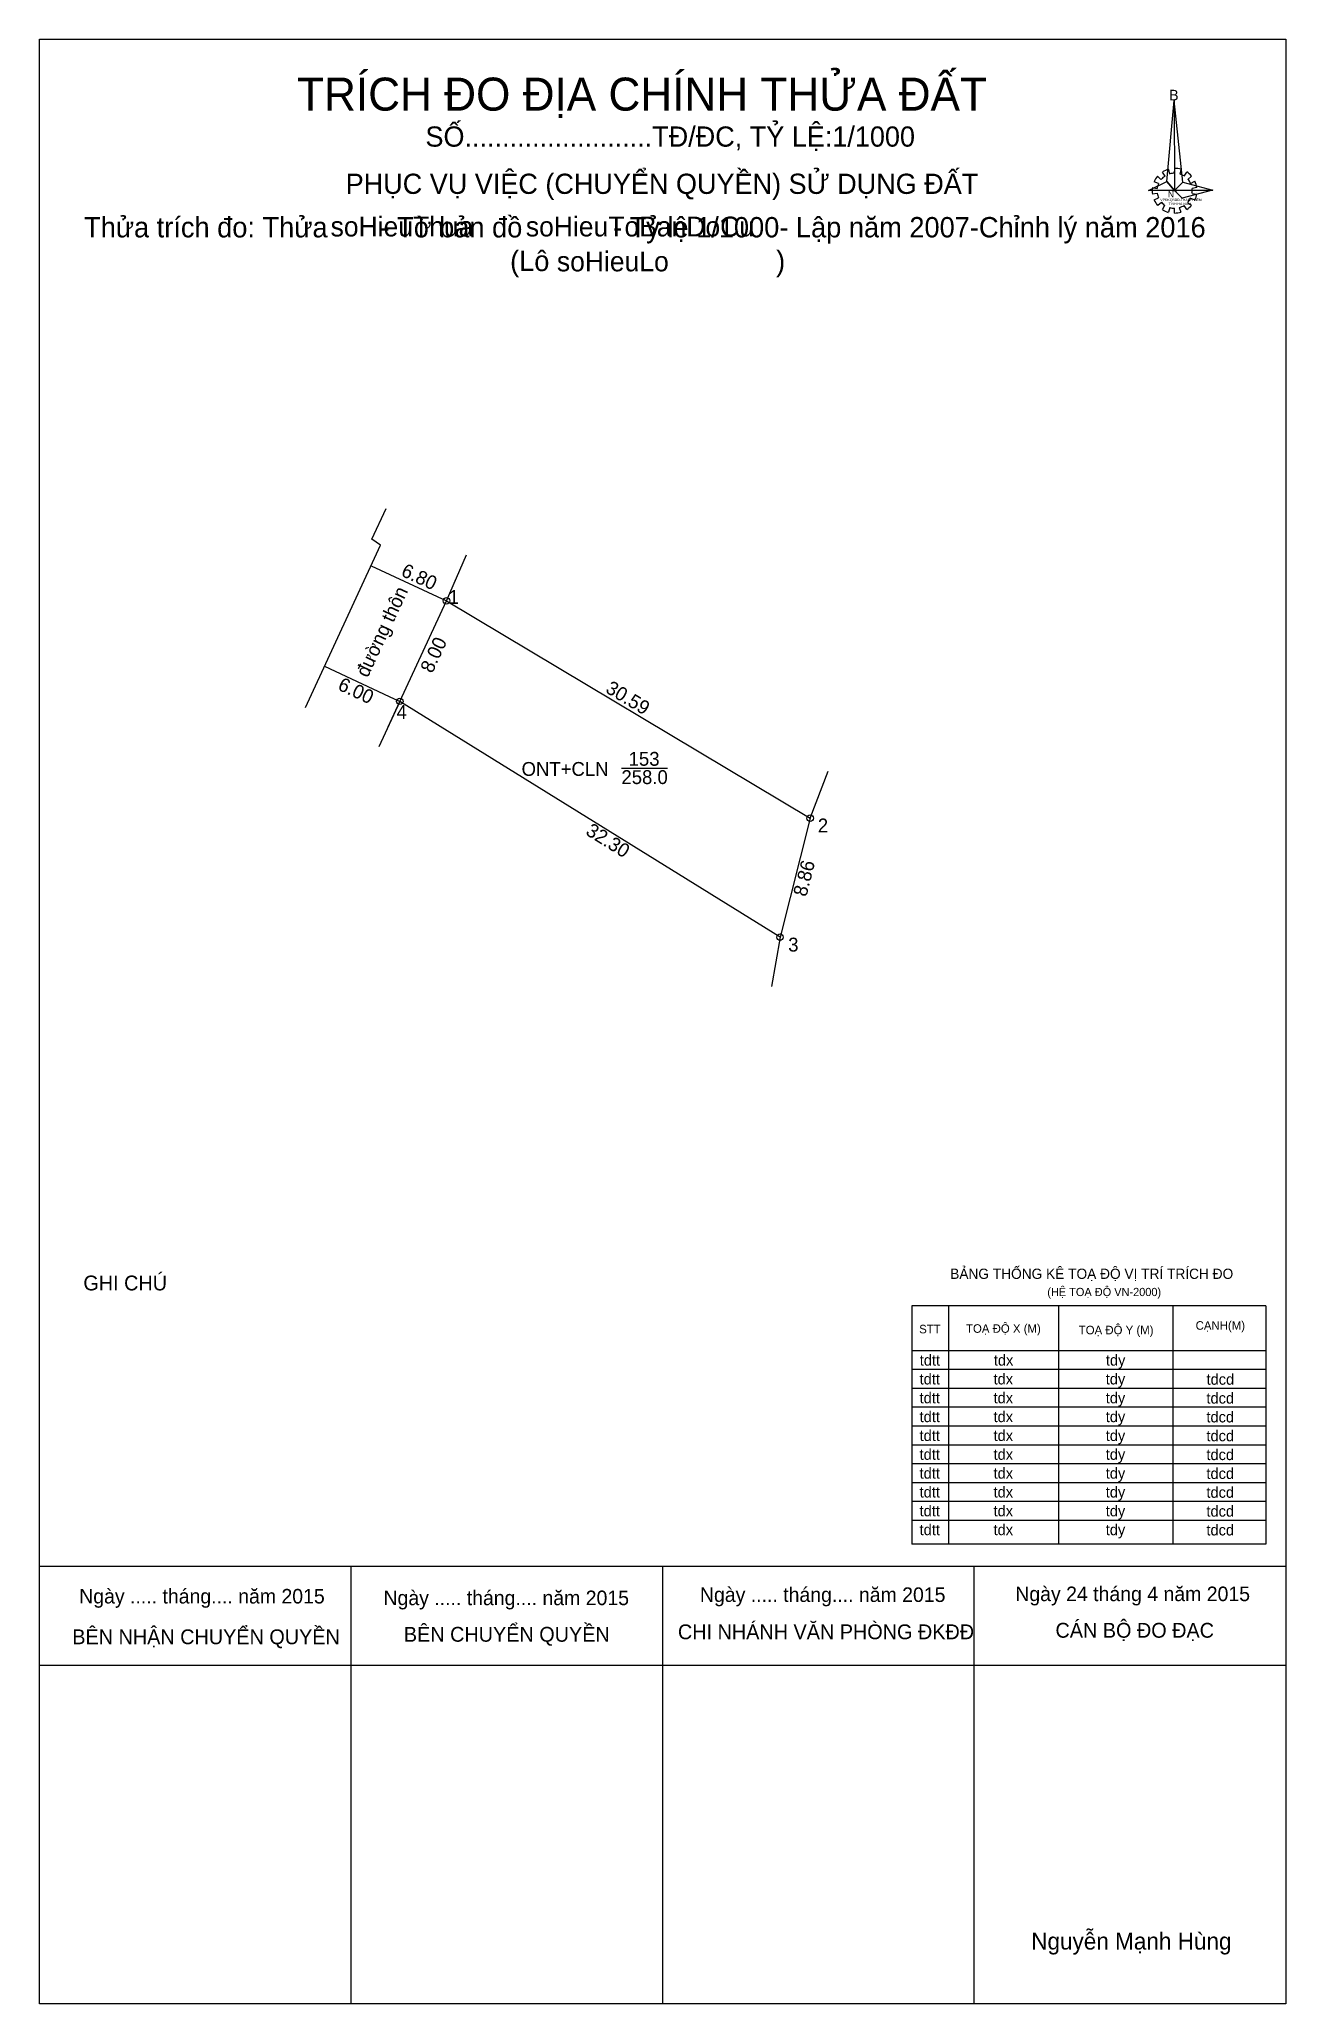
# Model space of a CAD drawing. Extents: x 500006 to 595244, y 1404457 to 2270556.
# Drawn here: x 547565.8 to 547655.8, y 1837396.5 to 1837538.3 of the extents above; entities that cross this region are included whole.
import ezdxf

# ---------------------------------------------------------------- set-up
doc = ezdxf.new("R2010")
doc.units = 0
for name, color, linetype in [('BangToaDoNoiDung', 7, 'Continuous'), ('CanhThua', 7, 'Continuous'), ('ChieuDaiCanhThua', 7, 'Continuous'), ('hsktKhungInTrang1', 7, 'Continuous'), ('hsktNoiDung', 7, 'Continuous'), ('hsktTemplate', 7, 'Continuous'), ('Level 1', 7, 'Continuous'), ('Level 23', 7, 'Continuous'), ('MocDinhThua', 7, 'Continuous'), ('NhanDiaChinhThua', 7, 'Continuous'), ('RauThua', 7, 'Continuous'), ('SoHieuDinhThua', 7, 'Continuous')]:
    doc.layers.add(name, color=color, linetype=linetype)

msp = doc.modelspace()

# ---------------------------------------------------------------- texts
at = {"layer": 'BangToaDoNoiDung'}
for s, p in [('tdtt', (547629.33, 1837442.55)), ('tdx', (547634.68, 1837442.55)), ('tdy', (547642.77, 1837442.55)), ('tdtt', (547629.32, 1837441.19)), ('tdx', (547634.66, 1837441.19)), ('tdy', (547642.76, 1837441.19)), ('tdcd', (547650.04, 1837441.17)), ('tdtt', (547629.32, 1837439.83)), ('tdx', (547634.66, 1837439.83)), ('tdy', (547642.76, 1837439.83)), ('tdcd', (547650.03, 1837439.81)), ('tdtt', (547629.32, 1837438.47)), ('tdx', (547634.66, 1837438.47)), ('tdy', (547642.76, 1837438.47)), ('tdcd', (547650.03, 1837438.45)), ('tdtt', (547629.32, 1837437.11)), ('tdx', (547634.66, 1837437.11)), ('tdy', (547642.76, 1837437.11)), ('tdcd', (547650.03, 1837437.09)), ('tdtt', (547629.32, 1837435.75)), ('tdx', (547634.66, 1837435.75)), ('tdy', (547642.76, 1837435.75)), ('tdcd', (547650.03, 1837435.73)), ('tdtt', (547629.32, 1837434.39)), ('tdx', (547634.66, 1837434.39)), ('tdy', (547642.76, 1837434.39)), ('tdcd', (547650.03, 1837434.37)), ('tdtt', (547629.32, 1837433.03)), ('tdx', (547634.66, 1837433.03)), ('tdy', (547642.76, 1837433.03)), ('tdcd', (547650.03, 1837433.01)), ('tdtt', (547629.32, 1837431.67)), ('tdx', (547634.66, 1837431.67)), ('tdy', (547642.76, 1837431.67)), ('tdcd', (547650.03, 1837431.65)), ('tdtt', (547629.32, 1837430.31)), ('tdx', (547634.66, 1837430.31)), ('tdy', (547642.76, 1837430.31)), ('tdcd', (547650.03, 1837430.29))]:
    msp.add_text(s, height=0.789, dxfattribs=at).set_placement(p)
at = {"layer": 'ChieuDaiCanhThua'}
for s, rotation, p in [('6.80', 335.0999, (547591.81, 1837499.59)), ('8.00', 65.0999, (547594.13, 1837492.47)), ('6.00', 335.0999, (547587.24, 1837491.37)), ('30.59', 329.1422, (547606.57, 1837491.19)), ('32.30', 328.2063, (547605.14, 1837480.92)), ('8.86', 75.7818, (547621.14, 1837476.35))]:
    msp.add_text(s, height=1, rotation=rotation, dxfattribs=at).set_placement(p)
at = {"layer": 'hsktNoiDung'}
for s, height, p in [('soHieuThua', 1.43, (547586.79, 1837524.06)), ('soHieuToBanDoCu', 1.4298, (547600.89, 1837524.06)), ('(Lô                              )', 1.4687, (547599.75, 1837521.56)), ('soHieuLo', 1.43, (547603.13, 1837521.54))]:
    msp.add_text(s, height=height, dxfattribs=at).set_placement(p)
at = {"layer": 'hsktTemplate'}
for s, height, p in [('TRÍCH ĐO ĐỊA CHÍNH THỬA ĐẤT', 2.383, (547584.37, 1837533.14)), ('B', 0.763, (547647.34, 1837533.88)), ('SỐ.........................TĐ/ĐC, TỶ LỆ:1/1000', 1.459, (547593.64, 1837530.54)), ('PHỤC VỤ VIỆC (CHUYỂN QUYỀN) SỬ DỤNG ĐẤT', 1.459, (547587.88, 1837527.13)), ('VPĐKQSDĐ-THANH LIÊM', 0.1804, (547646.7, 1837526.61)), ('N', 0.477, (547647.24, 1837526.87)), ('Thửa trích đo: Thửa       - Tờ bản đồ            - Tỷ lệ 1/1000- Lập năm 2007-Chỉnh lý năm 2016', 1.4687, (547568.99, 1837523.99)), ('TỈNH HÀ NAM', 0.1811, (547647.29, 1837526.32)), ('GHI CHÚ', 1.07, (547568.94, 1837447.98)), ('BẢNG THỐNG KÊ TOẠ ĐỘ VỊ TRÍ TRÍCH ĐO', 0.7394, (547631.53, 1837448.81)), ('(HỆ TOẠ ĐỘ VN-2000)', 0.5915, (547638.54, 1837447.57)), ('STT ', 0.616, (547629.29, 1837444.88)), ('TOẠ ĐỘ X (M)', 0.6161, (547632.67, 1837444.92)), ('TOẠ ĐỘ Y (M)', 0.6161, (547640.81, 1837444.81)), ('CẠNH(M)', 0.616, (547649.25, 1837445.14)), ('Ngày ..... tháng.... năm 2015', 1.0505, (547568.64, 1837425.38)), ('Ngày ..... tháng.... năm 2015', 1.0505, (547590.61, 1837425.26)), ('Ngày ..... tháng.... năm 2015', 1.0505, (547613.46, 1837425.49)), ('Ngày 24 tháng 4 năm 2015', 1.0505, (547636.23, 1837425.55)), ('BÊN NHẬN CHUYỂN QUYỀN', 1.0699, (547568.14, 1837422.44)), ('BÊN CHUYỂN QUYỀN', 1.0699, (547592.08, 1837422.62)), ('CHI NHÁNH VĂN PHÒNG ĐKĐĐ', 1.0699, (547611.87, 1837422.8)), ('CÁN BỘ ĐO ĐẠC', 1.0699, (547639.13, 1837422.91)), ('Nguyễn Mạnh Hùng', 1.2158, (547637.38, 1837400.4))]:
    msp.add_text(s, height=height, dxfattribs=at).set_placement(p)
at = {"layer": 'Level 1'}
msp.add_text('đường thôn', height=1, rotation=65.0999, dxfattribs=at).set_placement((547589.47, 1837492.16))
at = {"layer": 'NhanDiaChinhThua'}
for s, p in [('ONT+CLN', (547600.58, 1837485.12)), ('258.0', (547607.79, 1837484.53)), ('153', (547608.31, 1837485.85))]:
    msp.add_text(s, height=1, dxfattribs=at).set_placement(p)
at = {"layer": 'SoHieuDinhThua'}
for s, p in [('1', (547595.31, 1837497.53)), ('4', (547591.55, 1837489.23)), ('2', (547621.97, 1837481.04)), ('3', (547619.83, 1837472.44))]:
    msp.add_text(s, height=1, dxfattribs=at).set_placement(p)

# ---------------------------------------------------------------- linework, layer by layer
at = {"layer": 'CanhThua'}
for p, q in [((547591.79, 1837490.5), (547595.16, 1837497.76)), ((547595.16, 1837497.76), (547621.42, 1837482.07)), ((547619.24, 1837473.48), (547591.79, 1837490.5)), ((547621.42, 1837482.07), (547619.24, 1837473.48))]:
    msp.add_line(p, q, dxfattribs=at)
at = {"layer": 'ChieuDaiCanhThua'}
for p, q in [((547589.71, 1837500.29), (547595.16, 1837497.76)), ((547586.35, 1837493.03), (547591.79, 1837490.5))]:
    msp.add_line(p, q, dxfattribs=at)
at = {"layer": 'hsktKhungInTrang1'}
msp.add_lwpolyline([(547565.76, 1837396.49), (547565.76, 1837538.29), (547655.76, 1837538.29), (547655.76, 1837396.49)], close=True, dxfattribs=at)
at = {"layer": 'hsktTemplate'}
for p, q in [((547646.49, 1837528.4), (547646.75, 1837528.17)), ((547647.05, 1837528.42), (547646.86, 1837528.71)), ((547647.29, 1837528.9), (547647.37, 1837528.56)), ((547647.73, 1837528.62), (547647.74, 1837528.97)), ((547648.19, 1837528.9), (547648.11, 1837528.55)), ((547648.42, 1837528.42), (547648.61, 1837528.71)), ((547648.96, 1837528.4), (547648.69, 1837528.18)), ((547646.12, 1837527.58), (547646.47, 1837527.52)), ((547646.47, 1837527.17), (547646.12, 1837527.12)), ((547646.57, 1837527.87), (547646.26, 1837528.01)), ((547646.26, 1837526.69), (547646.57, 1837526.84)), ((547647.56, 1837527.37), (547647.9, 1837527.37)), ((547649.21, 1837526.68), (547648.86, 1837526.81)), ((547648.88, 1837527.88), (547649.2, 1837528.04)), ((547649.34, 1837527.58), (547648.99, 1837527.52)), ((547648.99, 1837527.17), (547649.34, 1837527.12)), ((547649.34, 1837527.25), (547649.34, 1837527.25)), ((547649.34, 1837527.25), (547649.34, 1837527.25)), ((547646.78, 1837526.52), (547646.51, 1837526.3)), ((547646.86, 1837526), (547647.03, 1837526.31)), ((547647.39, 1837526.14), (547647.29, 1837525.8)), ((547647.73, 1837525.75), (547647.73, 1837526.09)), ((547648.07, 1837526.14), (547648.18, 1837525.81)), ((547648.61, 1837526), (547648.42, 1837526.3)), ((547648.67, 1837526.52), (547648.96, 1837526.31)), ((547628.75, 1837446.87), (547628.75, 1837429.65)), ((547654.33, 1837446.87), (547628.75, 1837446.87)), ((547631.41, 1837446.87), (547631.41, 1837429.65)), ((547639.36, 1837446.87), (547639.36, 1837429.65)), ((547647.6, 1837446.87), (547647.6, 1837429.65)), ((547654.33, 1837446.87), (547654.33, 1837429.65)), ((547654.33, 1837443.62), (547628.76, 1837443.62)), ((547654.33, 1837442.26), (547628.75, 1837442.26)), ((547654.33, 1837440.9), (547628.75, 1837440.9)), ((547654.33, 1837439.54), (547628.75, 1837439.54)), ((547654.33, 1837438.18), (547628.75, 1837438.18)), ((547654.33, 1837436.82), (547628.75, 1837436.82)), ((547654.33, 1837435.46), (547628.75, 1837435.46)), ((547654.33, 1837434.1), (547628.75, 1837434.1)), ((547654.33, 1837432.74), (547628.75, 1837432.74)), ((547654.33, 1837431.38), (547628.75, 1837431.38)), ((547654.33, 1837429.65), (547628.75, 1837429.65)), ((547565.76, 1837428.08), (547655.76, 1837428.08)), ((547588.26, 1837428.08), (547588.26, 1837396.49)), ((547610.76, 1837428.08), (547610.76, 1837396.49)), ((547633.23, 1837428.08), (547633.23, 1837396.49)), ((547565.76, 1837420.92), (547655.76, 1837420.92))]:
    msp.add_line(p, q, dxfattribs=at)
for points in [[(547565.76, 1837396.49), (547565.76, 1837538.29), (547655.76, 1837538.29), (547655.76, 1837396.49)], [(547647.71, 1837533.88), (547647.73, 1837527.38), (547647.16, 1837528.03)], [(547647.71, 1837533.88), (547647.73, 1837527.38), (547648.33, 1837527.98)], [(547645.84, 1837527.38), (547647.16, 1837528.03), (547647.73, 1837527.38)], [(547650.5, 1837527.4), (547647.73, 1837527.38), (547648.33, 1837527.98)], [(547650.48, 1837527.41), (547648.27, 1837526.82), (547647.73, 1837527.38)]]:
    msp.add_lwpolyline(points, close=True, dxfattribs=at)
for centre, major_axis, start_param, end_param in [((547647.73, 1837527.36), (1.62, 0), 2.439582, 2.724002), ((547647.73, 1837527.36), (1.27, 0), 2.133735, 2.444963), ((547647.73, 1837527.36), (1.62, 0), 1.84956, 2.139009), ((547647.73, 1837527.36), (1.27, 0), 1.569856, 1.856111), ((547647.73, 1837527.36), (1.62, 0), 1.279242, 1.563322), ((547647.73, 1837527.36), (1.27, 0), 1.002709, 1.275562), ((547647.73, 1837527.36), (1.62, 0), 0.710562, 0.996872), ((547647.73, 1837527.36), (1.27, 0), 0.426784, 0.706465), ((547647.73, 1837527.36), (1.62, 0), 3.006679, 3.291393), ((547647.73, 1837527.36), (1.62, 0), 3.569886, 3.856919), ((547647.73, 1837527.36), (1.27, 0), 2.723685, 3.015158), ((547647.73, 1837527.36), (1.27, 0), 3.2823, 3.561051), ((547647.73, 1837527.36), (1.27, 0), 5.561373, 5.839514), ((547647.73, 1837527.36), (1.27, 0), 6.135584, 6.416185), ((547647.73, 1837527.36), (1.62, 0), 0.139051, 0.433933), ((547647.73, 1837527.36), (1.62, 0), 5.852303, 6.138396), ((547647.73, 1837527.36), (1.27, 0), 3.860776, 4.132583), ((547647.72, 1837527.35), (1.62, 0), 4.147091, 4.436593), ((547647.73, 1837527.36), (1.27, 0), 4.438547, 4.71314), ((547647.73, 1837527.36), (1.62, 0), 4.71301, 4.997611), ((547647.73, 1837527.36), (1.27, 0), 4.990871, 5.289332), ((547647.73, 1837527.36), (1.62, 0), 5.285614, 5.567987)]:
    msp.add_ellipse(centre, major_axis=major_axis, ratio=0.995023, start_param=start_param, end_param=end_param, dxfattribs=at)
at = {"layer": 'Level 1'}
msp.add_lwpolyline([(547584.97, 1837490.05), (547590.4, 1837501.78), (547589.78, 1837502.2), (547590.8, 1837504.41)], dxfattribs=at)
at = {"layer": 'Level 23'}
for p, q in [((547595.16, 1837497.76), (547595.96, 1837499.58)), ((547591.79, 1837490.5), (547595.16, 1837497.76)), ((547590.95, 1837488.67), (547591.79, 1837490.5))]:
    msp.add_line(p, q, dxfattribs=at)
at = {"layer": 'MocDinhThua'}
for centre in [(547595.16, 1837497.76), (547591.79, 1837490.5), (547621.42, 1837482.07), (547619.24, 1837473.48)]:
    msp.add_circle(centre, 0.233, dxfattribs=at)
at = {"layer": 'NhanDiaChinhThua'}
msp.add_line((547607.79, 1837485.67), (547611.11, 1837485.67), dxfattribs=at)
at = {"layer": 'RauThua'}
for p, q in [((547595.16, 1837497.76), (547596.61, 1837501.08)), ((547591.79, 1837490.5), (547590.27, 1837487.21)), ((547621.42, 1837482.07), (547622.71, 1837485.46)), ((547619.24, 1837473.48), (547618.63, 1837469.91))]:
    msp.add_line(p, q, dxfattribs=at)

msp.set_redraw_order([(e.dxf.handle, doc.entitydb.next_handle()) for e in msp.query("TEXT MTEXT ATTDEF DIMENSION ARC_DIMENSION")])  # texts and dimensions are drawn at this point

doc.saveas('drawing.dxf')
